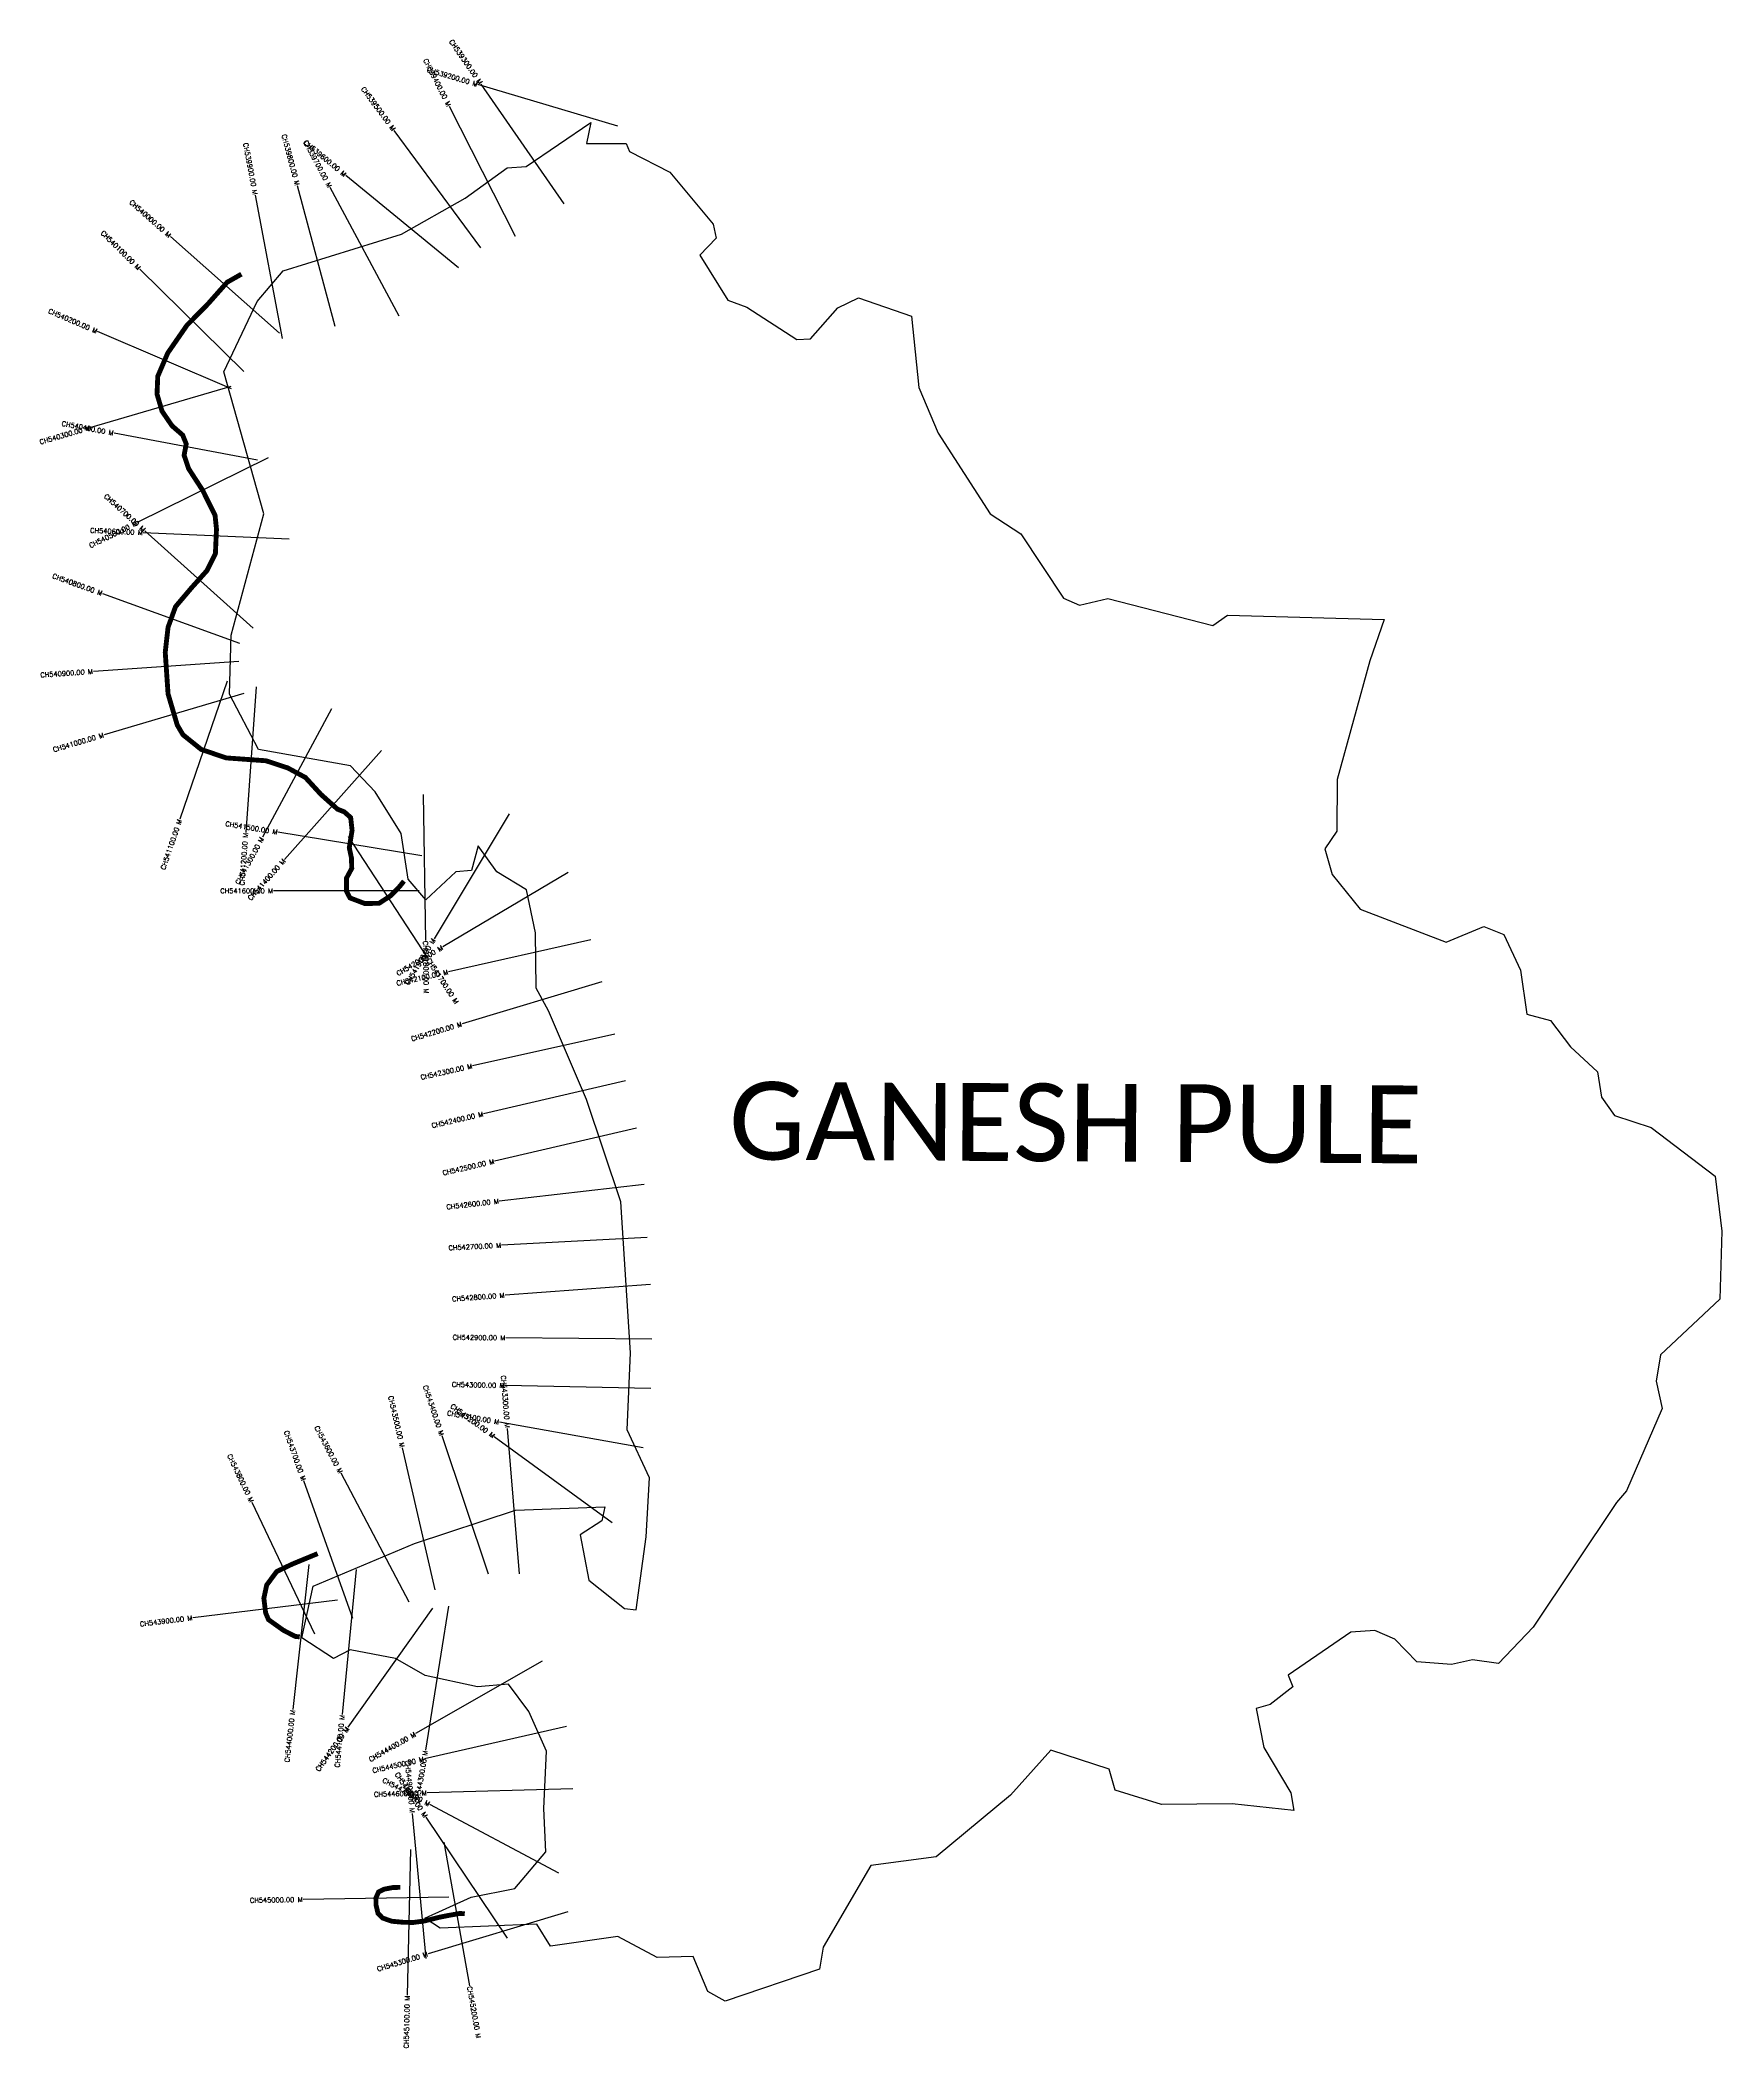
# Model space of a CAD drawing. Header units: metres. Extents: x 317204 to 320664, y 1863686 to 1867817.
import ezdxf
from ezdxf.enums import TextEntityAlignment as Align

# ---------------------------------------------------------------- set-up
doc = ezdxf.new("R2010")
doc.units = ezdxf.units.M
for name, color, linetype in [('CS', 134, 'Continuous'), ('CSMark', 6, 'Continuous'), ('UNPROTECTED', 10, 'Continuous'), ('VILLAGE BOUNDRY', 10, 'Continuous'), ('VILLAGE NAME', 250, 'Continuous')]:
    doc.layers.add(name, color=color, linetype=linetype)
doc.styles.get("Standard").update_dxf_attribs({"font": 'simplex.shx'})

msp = doc.modelspace()

# ---------------------------------------------------------------- linework, layer by layer
at = {"layer": 'CS'}
for p, q in [((318392.5, 1867639.9), (318104.9, 1867725.4)), ((318282.1, 1867479.7), (318111.4, 1867726.4)), ((318182.6, 1867413), (318046.3, 1867680.3)), ((318111.2, 1867389.7), (317932.9, 1867631)), ((318065, 1867348), (317833.1, 1867538.3)), ((317703.2, 1867203.2), (317647.3, 1867497.9)), ((317811.6, 1867227.3), (317734.1, 1867517.1)), ((317942.7, 1867248.7), (317801.3, 1867513.3)), ((317696.9, 1867214.2), (317472.2, 1867412.8)), ((317623.3, 1867135.1), (317409.5, 1867345.6)), ((317598.3, 1867099.2), (317322.5, 1867217.1)), ((317596.5, 1867104.2), (317308.5, 1867020.1)), ((317651.2, 1866952.7), (317356.4, 1867008.1)), ((317673.1, 1866957.1), (317404.1, 1866824.4)), ((317716.3, 1866790.4), (317416.6, 1866803.4)), ((317642.9, 1866607.1), (317419.5, 1866807.4)), ((317615, 1866575.7), (317333, 1866677.9)), ((317613.3, 1866538.6), (317314, 1866518.1)), ((317589.2, 1866497.8), (317492, 1866214)), ((317623.6, 1866472.8), (317335.9, 1866387.7)), ((317648.5, 1866486.1), (317627.2, 1866186.8)), ((317804, 1866441.2), (317661.6, 1866177.2)), ((317906.5, 1866355), (317706.9, 1866131)), ((317992.3, 1866264.7), (317997.1, 1865964.8)), ((318169.5, 1866225.1), (318014.7, 1865968.2)), ((317989.6, 1866138.9), (317693.5, 1866187.3)), ((317837.8, 1866178.5), (318002, 1865927.4)), ((318290.7, 1866104.3), (318032.7, 1865951.3)), ((317984.4, 1866066.5), (317684.4, 1866066.5)), ((318337, 1865965.6), (318044.3, 1865900.1)), ((318359.8, 1865879.5), (318072.6, 1865793.1)), ((318386.7, 1865772.1), (318094, 1865706.5)), ((318408.7, 1865675.6), (318116.5, 1865608)), ((318431.3, 1865578.2), (318139, 1865510.5)), ((318447, 1865462.2), (318148.9, 1865428.4)), ((318453.4, 1865353.3), (318153.8, 1865337.6)), ((318460.1, 1865256.6), (318160.9, 1865234.8)), ((318462.4, 1865144.5), (318162.4, 1865147.1)), ((318460.7, 1865042.7), (318160.7, 1865048.9)), ((318444.7, 1864920.6), (318149.4, 1864973.4)), ((318126.8, 1864661.1), (318031.2, 1864945.5)), ((318380.9, 1864766.4), (318138.7, 1864943.5)), ((318190.6, 1864661.7), (318166.1, 1864960.7)), ((318016.8, 1864628.5), (317949.7, 1864920.9)), ((317847.6, 1864569.9), (317747.1, 1864852.6)), ((317963.8, 1864603.2), (317823.6, 1864868.5)), ((317769.6, 1864537.6), (317640.4, 1864808.4)), ((317757.2, 1864680.7), (317724.1, 1864382.5)), ((317854.4, 1864670.6), (317825.8, 1864372)), ((317816.1, 1864607.6), (317518.3, 1864571.2)), ((318044.5, 1864594.9), (317997, 1864298.7)), ((318011.3, 1864590.7), (317837.6, 1864346)), ((318237.2, 1864481.8), (317976.8, 1864332.8)), ((318287.3, 1864347.2), (317994.8, 1864280.7)), ((318300.3, 1864218.9), (318000.5, 1864210.8)), ((318271.1, 1864045.9), (318006.3, 1864186.8)), ((317998.6, 1863870.2), (317970.2, 1864168.8)), ((318165.5, 1863911.8), (317998.5, 1864160.9)), ((318035, 1864109.4), (318087.3, 1863814)), ((317966.2, 1864094.5), (317959.7, 1863794.5)), ((318045.1, 1863996.2), (317745.2, 1863991.5)), ((318289.8, 1863966.3), (318002.6, 1863879.7))]:
    msp.add_line(p, q, dxfattribs=at)
at = {"layer": 'UNPROTECTED', "const_width": 10, "flags": 128}
for points in [[(317618.4, 1867335.3), (317589, 1867318.6), (317550.2, 1867274.7), (317506.3, 1867230.1), (317466.8, 1867173), (317446.3, 1867125.1), (317444.8, 1867088.5), (317455.1, 1867053.4), (317475.6, 1867023.4), (317497.5, 1867004.3), (317504.9, 1866986.1), (317500.5, 1866962.6), (317510, 1866934.8), (317538.5, 1866890.9), (317564.2, 1866839), (317567.1, 1866810.8), (317564.9, 1866760.3), (317547.3, 1866725.2), (317515.8, 1866690.1), (317482.9, 1866651.3), (317467.5, 1866608.9), (317461.7, 1866557.4), (317467.5, 1866471.8), (317486.5, 1866407.4), (317498.3, 1866387.6), (317535.6, 1866357.6), (317586.9, 1866340.1), (317668.9, 1866334.2), (317713.5, 1866319.6), (317750.1, 1866299.8), (317782.3, 1866264.7), (317816, 1866234.7), (317830, 1866229.1), (317843.2, 1866217.4), (317846.1, 1866191.1), (317840.3, 1866155.2), (317844.7, 1866134.8), (317845.4, 1866112.8), (317834.4, 1866092.3), (317834.4, 1866066), (317841.7, 1866052.1), (317872.5, 1866040.4), (317901.8, 1866041.1), (317925.3, 1866056.4), (317943, 1866074.5), (317952.8, 1866086.7)], [(317775.2, 1864703.1), (317723.3, 1864681.7), (317691, 1864666.3), (317670.4, 1864638.5), (317664.6, 1864611.3), (317668.2, 1864581.3), (317674.1, 1864567.3), (317704.9, 1864545.3), (317729.2, 1864532.8), (317738.4, 1864531.8)], [(317945.5, 1864016.6), (317930.2, 1864016.2), (317912.2, 1864012.8), (317900.6, 1864007.1), (317895.1, 1863994.8), (317895.3, 1863980.2), (317899.4, 1863963.2), (317908.8, 1863953.4), (317928.1, 1863946.8), (317950.9, 1863944.7), (317971.8, 1863944.3), (317994.8, 1863947.3), (318024.4, 1863954.8), (318042.4, 1863958.4), (318066.6, 1863962.7), (318078, 1863962.4)]]:
    msp.add_lwpolyline(points, dxfattribs=at)
at = {"layer": 'VILLAGE BOUNDRY', "color": 3, "flags": 128}
msp.add_lwpolyline([(318887.7, 1867286.6), (318997, 1867249.2)], dxfattribs=at)
at = {"layer": 'VILLAGE BOUNDRY', "color": 3}
for points in [[(319862.5, 1866100.4, 0), (319919.7, 1866029.2, 0), (320096.9, 1865961.3, 0), (320174.6, 1865993, 0), (320215.8, 1865976.5, 0), (320249.5, 1865903.3, 0), (320262.9, 1865812.7, 0), (320311.2, 1865799.6, 0), (320352.7, 1865745.6, 0), (320408.5, 1865694.5, 0), (320416.4, 1865642.5, 0), (320443.2, 1865604.6, 0), (320518.4, 1865579.6, 0), (320650.1, 1865479.7, 0), (320664, 1865366.7, 0), (320660, 1865226.4, 0), (320537.9, 1865112.1, 0), (320528.8, 1865057.8, 0), (320540.9, 1865001.8, 0), (320467.8, 1864832.5, 0), (320447, 1864808.5, 0), (320276, 1864551.9, 0), (320204.4, 1864476.8, 0), (320150.8, 1864484.6, 0), (320108.1, 1864475.2, 0), (320036.8, 1864480.3, 0), (319991.3, 1864527.1, 0), (319950.3, 1864544.8, 0), (319900.8, 1864541.7, 0), (319771.5, 1864453.1, 0), (319781.3, 1864429.2, 0), (319734.8, 1864392.6, 0), (319706.1, 1864384.2, 0), (319721.5, 1864304.6, 0), (319777.3, 1864211, 0), (319783.6, 1864174.4, 0), (319656.8, 1864188.2, 0), (319511, 1864186.8, 0), (319416, 1864216.7, 0), (319403.6, 1864259.5, 0), (319283.8, 1864298.6, 0), (319200.4, 1864206.4, 0), (319047.6, 1864079.4, 0), (318913.4, 1864061.3, 0), (318815.5, 1863893.6, 0), (318807.9, 1863848, 0), (318613.8, 1863782.1, 0), (318577.7, 1863802.3, 0), (318547.6, 1863874.4, 0), (318473.9, 1863872, 0), (318392.7, 1863915.7, 0), (318254.3, 1863895.5, 0), (318226.1, 1863940.9, 0), (318027, 1863932.8, 0), (317995.5, 1863953.4, 0), (318091, 1863996.6, 0), (318180.8, 1864013.9, 0), (318244.4, 1864089.5, 0), (318240.3, 1864179.1, 0), (318246.3, 1864297, 0), (318209.4, 1864378.2, 0), (318167.8, 1864434.6, 0), (318103.8, 1864429.1, 0), (317996.7, 1864452.4, 0), (317935.2, 1864487.3, 0), (317842.4, 1864504.9, 0), (317808, 1864487.1, 0), (317742.7, 1864529.6, 0), (317766, 1864636.5, 0), (317974.2, 1864723.8, 0), (318182.3, 1864792.7, 0), (318365.8, 1864799.4, 0), (318360, 1864770.6, 0), (318315, 1864742.1, 0), (318333.1, 1864648.6, 0), (318406.5, 1864590.4, 0), (318430.5, 1864587.8, 0), (318451.2, 1864737.9, 0), (318457.7, 1864858.7, 0), (318411.7, 1864957.7, 0), (318418.9, 1865116.4, 0), (318398.9, 1865426.6, 0), (318328.2, 1865637.4, 0), (318250.1, 1865819.8, 0), (318224.5, 1865866.7, 0), (318223.3, 1865980, 0), (318204.8, 1866068.9, 0), (318144.1, 1866105.6, 0), (318105.3, 1866159.2, 0), (318092, 1866108.2, 0), (318059.8, 1866105.8, 0), (317997.9, 1866048.2, 0), (317961.7, 1866090.7, 0), (317946.9, 1866184.6, 0), (317893.5, 1866270.1, 0), (317842.8, 1866323.7, 0), (317653.6, 1866357.2, 0), (317593.7, 1866471.2, 0), (317597.4, 1866592.3, 0), (317664.7, 1866842.2, 0), (317582.1, 1867134.5, 0), (317650.6, 1867279.2, 0), (317704, 1867342.4, 0), (317947.5, 1867417.7, 0), (318078.5, 1867491.3, 0), (318165.4, 1867554, 0), (318204, 1867557.1, 0), (318337.5, 1867647.3, 0), (318328.1, 1867604.2, 0), (318409.6, 1867604.4, 0), (318416.9, 1867587.7, 0), (318499.7, 1867545.3, 0), (318588.9, 1867438.2, 0), (318595.3, 1867409.2, 0), (318561.2, 1867374.4, 0), (318619.2, 1867281.8, 0), (318658.1, 1867267.2, 0), (318761.2, 1867200.9, 0), (318789, 1867202.3, 0), (318845.4, 1867265.8, 0), (318887.7, 1867286.6, 0)], [(318997, 1867249.2, 0), (319011.9, 1867102.2, 0), (319051.8, 1867008.5, 0), (319159.1, 1866842.5, 0), (319222, 1866801.2, 0), (319309.6, 1866668.5, 0), (319342.7, 1866654.4, 0), (319400.5, 1866668.3, 0), (319616.6, 1866612.2, 0), (319647.3, 1866633.9, 0), (319969.2, 1866625.1, 0), (319940.1, 1866539.5, 0), (319872.6, 1866296, 0), (319871.7, 1866189.5, 0), (319847.5, 1866153.3, 0), (319862.5, 1866100.4, 0)]]:
    msp.add_polyline3d(points, dxfattribs=at)

# ---------------------------------------------------------------- texts
at = {"layer": 'CSMark'}
for s, rotation, p in [('CH539300.00 M', 304.6767, (318110.9, 1867727.3)), ('CH539400.00 M', 297.0156, (318045.8, 1867681.2)), ('CH539200.00 M', 343.4465, (318104, 1867725.7)), ('CH539500.00 M', 306.4728, (317932.3, 1867631.8)), ('CH539800.00 M', 284.9853, (317733.8, 1867518)), ('CH539700.00 M', 298.1253, (317800.8, 1867514.2)), ('CH539600.00 M', 320.64, (317832.3, 1867538.9)), ('CH539900.00 M', 280.7435, (317647.1, 1867498.9)), ('CH540000.00 M', 318.5252, (317471.4, 1867413.5)), ('CH540100.00 M', 315.4535, (317408.8, 1867346.3)), ('CH540200.00 M', 336.8442, (317321.6, 1867217.5)), ('CH540400.00 M', 349.3718, (317355.4, 1867008.3)), ('CH540300.00 M', 16.2707, (317307.5, 1867019.9)), ('CH540700.00 M', 318.1246, (317418.8, 1866808)), ('CH540500.00 M', 26.2572, (317403.2, 1866824)), ('CH540600.00 M', 357.5077, (317415.6, 1866803.5)), ('CH540800.00 M', 340.083, (317332, 1866678.2)), ('CH540900.00 M', 3.9145, (317313, 1866518)), ('CH541000.00 M', 16.4708, (317335, 1866387.4)), ('CH541100.00 M', 71.0873, (317491.7, 1866213.1)), ('CH541500.00 M', 350.7222, (317692.5, 1866187.5)), ('CH541300.00 M', 61.6473, (317661.1, 1866176.3)), ('CH541200.00 M', 85.917, (317627.1, 1866185.8)), ('CH541400.00 M', 48.3084, (317706.3, 1866130.2)), ('CH541900.00 M', 58.9309, (318014.2, 1865967.3)), ('CH542000.00 M', 30.6641, (318031.8, 1865950.8)), ('CH542100.00 M', 12.6046, (318043.3, 1865899.9)), ('CH542200.00 M', 16.7392, (318071.6, 1865792.8)), ('CH542300.00 M', 12.6252, (318093, 1865706.3)), ('CH542400.00 M', 13.0403, (318115.5, 1865607.7)), ('CH542500.00 M', 13.0403, (318138.1, 1865510.3)), ('CH542600.00 M', 6.468, (318147.9, 1865428.3)), ('CH542700.00 M', 2.9896, (318152.8, 1865337.6)), ('CH542800.00 M', 4.1602, (318159.9, 1865234.7)), ('CH542900.00 M', 359.5005, (318161.4, 1865147.1)), ('CH543400.00 M', 288.5765, (318030.9, 1864946.4)), ('CH543000.00 M', 358.8203, (318159.7, 1865048.9)), ('CH543300.00 M', 274.6841, (318166, 1864961.7)), ('CH543500.00 M', 282.9175, (317949.5, 1864921.9)), ('CH543200.00 M', 323.8285, (318137.9, 1864944.1)), ('CH543600.00 M', 297.8632, (317823.1, 1864869.3)), ('CH543100.00 M', 349.8562, (318148.4, 1864973.6)), ('CH543700.00 M', 289.5799, (317746.8, 1864853.5)), ('CH543800.00 M', 295.4999, (317640, 1864809.3)), ('CH543900.00 M', 6.9573, (317517.4, 1864571.1)), ('CH544000.00 M', 83.6641, (317724, 1864381.5)), ('CH544200.00 M', 54.6387, (317837.1, 1864345.2)), ('CH544100.00 M', 84.5264, (317825.7, 1864371)), ('CH544400.00 M', 29.7619, (317975.9, 1864332.3)), ('CH544500.00 M', 12.8129, (317993.8, 1864280.5)), ('CH544900.00 M', 275.4251, (317970.1, 1864169.8)), ('CH544300.00 M', 80.893, (317996.9, 1864297.7)), ('CH544700.00 M', 331.9859, (318005.4, 1864187.2)), ('CH544800.00 M', 303.8385, (317997.9, 1864161.8)), ('CH544600.00 M', 1.5492, (317999.5, 1864210.7)), ('CH545000.00 M', 0.8958, (317744.2, 1863991.5)), ('CH545300.00 M', 16.7901, (318001.6, 1863879.4)), ('CH545100.00 M', 88.7553, (317959.7, 1863793.5))]:
    msp.add_text(s, height=10, rotation=rotation, dxfattribs=at).set_placement(p, align=Align.MIDDLE_RIGHT)
msp.add_text('CH541600.00 M', height=10, dxfattribs=at).set_placement((317683.4, 1866066.5), align=Align.MIDDLE_RIGHT)
for s, rotation, p in [('CH541800.00 M', 270.916, (317997.1, 1865963.8)), ('CH541700.00 M', 303.1845, (318002.5, 1865926.5)), ('CH545200.00 M', 280.045, (318087.5, 1863813))]:
    msp.add_text(s, height=10, rotation=rotation, dxfattribs=at).set_placement(p, align=Align.MIDDLE_LEFT)
at = {"layer": 'VILLAGE NAME', "insert": (318622.1, 1865674), "char_height": 160.021, "attachment_point": 1, "rotation": 359.6762}
msp.add_mtext_dynamic_manual_height_columns('{\\fCalibri|b0|i0|c0|p34;GANESH PULE}', width=2105.72, gutter_width=800.1, heights=[0], dxfattribs=at)

doc.saveas('drawing.dxf')
